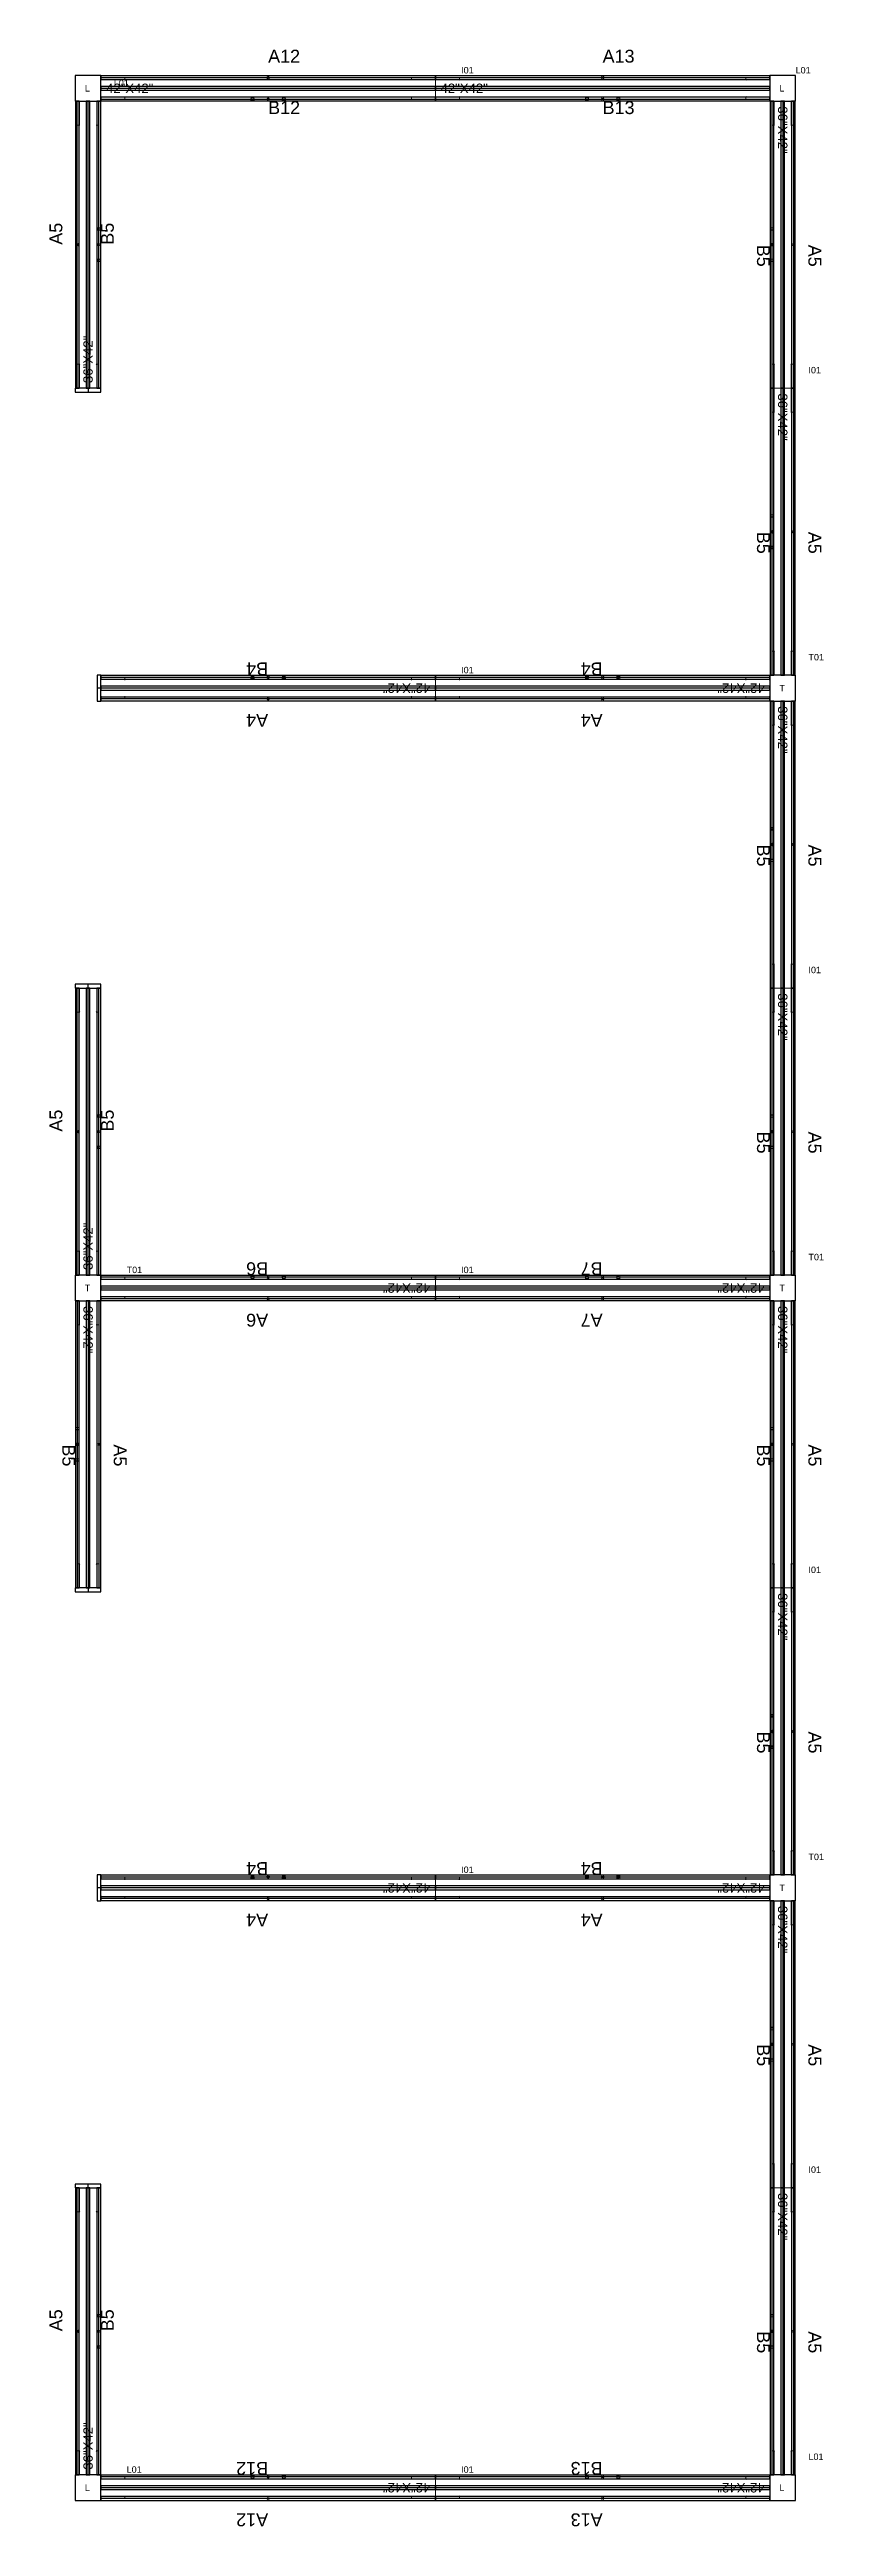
# Model space of a CAD drawing. Header units: millimetres. Extents: x 1390 to 1467.6, y 1790 to 1851.2.
# Drawn here: x 1431.33 to 1433.8, y 1827.08 to 1834.98 of the extents above; entities that cross this region are included whole.
import ezdxf

# ---------------------------------------------------------------- set-up
doc = ezdxf.new("R2010")
doc.units = ezdxf.units.MM
for name, color, linetype in [('DD2D', 7, 'Continuous'), ('DD2D_Geometry', 7, 'Continuous'), ('DDReportes', 7, 'Continuous'), ('Id Unión', 7, 'Continuous')]:
    doc.layers.add(name, color=color, linetype=linetype)
doc.styles.get("Standard").update_dxf_attribs({"font": 'arial.ttf'})

msp = doc.modelspace()

# ---------------------------------------------------------------- texts
at = {"layer": 'DD2D'}
msp.add_text('T', height=0.0205, dxfattribs=at).set_placement((1433.6551, 1829.1085))
at = {"layer": 'DD2D_Geometry'}
for s, p in [('L', (1431.4391, 1834.8445)), ('L', (1433.6551, 1834.8445)), ('T', (1433.6551, 1832.9325)), ('T', (1431.4391, 1831.0205)), ('T', (1433.6551, 1831.0205)), ('T', (1433.6551, 1829.1085)), ('L', (1431.4391, 1827.1965)), ('L', (1433.6551, 1827.1965))]:
    msp.add_text(s, height=0.0205, dxfattribs=at).set_placement(p)
at = {"layer": 'DDReportes'}
for s, p in [('A12', (1432.0239, 1834.9367)), ('A13', (1433.0909, 1834.9367)), ('B12', (1432.0239, 1834.7727)), ('B13', (1433.0909, 1834.7727))]:
    msp.add_text(s, height=0.041, dxfattribs=at).set_placement(p)
for s, rotation, p in [('A5', 90, (1431.3674, 1834.3562)), ('B5', 90, (1431.5314, 1834.3562)), ('B5', 270, (1433.5834, 1834.3562)), ('A5', 270, (1433.7474, 1834.3562)), ('B5', 270, (1433.5834, 1833.4412)), ('A5', 270, (1433.7474, 1833.4412)), ('B4', 180, (1432.0239, 1833.0247)), ('B4', 180, (1433.0909, 1833.0247)), ('A4', 180, (1432.0239, 1832.8607)), ('A4', 180, (1433.0909, 1832.8607)), ('B5', 270, (1433.5834, 1832.4442)), ('A5', 270, (1433.7474, 1832.4442)), ('A5', 90, (1431.3674, 1831.5292)), ('B5', 90, (1431.5314, 1831.5292)), ('B5', 270, (1433.5834, 1831.5292)), ('A5', 270, (1433.7474, 1831.5292)), ('B6', 180, (1432.0239, 1831.1127)), ('B7', 180, (1433.0909, 1831.1127)), ('A6', 180, (1432.0239, 1830.9487)), ('A7', 180, (1433.0909, 1830.9487)), ('B5', 270, (1431.3674, 1830.5322)), ('A5', 270, (1431.5314, 1830.5322)), ('B5', 270, (1433.5834, 1830.5322)), ('A5', 270, (1433.7474, 1830.5322)), ('B5', 270, (1433.5834, 1829.6172)), ('A5', 270, (1433.7474, 1829.6172)), ('B4', 180, (1432.0239, 1829.2007)), ('B4', 180, (1433.0909, 1829.2007)), ('A4', 180, (1432.0239, 1829.0367)), ('A4', 180, (1433.0909, 1829.0367)), ('B5', 270, (1433.5834, 1828.6202)), ('A5', 270, (1433.7474, 1828.6202)), ('A5', 90, (1431.3674, 1827.7052)), ('B5', 90, (1431.5314, 1827.7052)), ('B5', 270, (1433.5834, 1827.7052)), ('A5', 270, (1433.7474, 1827.7052)), ('B12', 180, (1432.0239, 1827.2887)), ('B13', 180, (1433.0909, 1827.2887)), ('A12', 180, (1432.0239, 1827.1247)), ('A13', 180, (1433.0909, 1827.1247))]:
    msp.add_text(s, height=0.041, rotation=rotation, dxfattribs=at).set_placement(p)
at = {"layer": 'Id Unión'}
for s, p in [('L01', (1431.5317, 1834.8613)), ('I01', (1432.6397, 1834.9022)), ('L01', (1433.7067, 1834.9022)), ('I01', (1433.7477, 1833.9462)), ('T01', (1433.7477, 1833.0312)), ('I01', (1432.6396, 1832.9902)), ('I01', (1433.7477, 1832.0342)), ('T01', (1433.7477, 1831.1192)), ('T01', (1431.5726, 1831.0782)), ('I01', (1432.6396, 1831.0782)), ('I01', (1433.7477, 1830.1222)), ('I01', (1432.6396, 1829.1662)), ('T01', (1433.7477, 1829.2072)), ('I01', (1433.7477, 1828.2102)), ('L01', (1431.5726, 1827.2542)), ('I01', (1432.6396, 1827.2542)), ('L01', (1433.7477, 1827.2952))]:
    msp.add_text(s, height=0.0205, dxfattribs=at).set_placement(p)

# ---------------------------------------------------------------- blocks, each defined once
blk = doc.blocks.new('DD101036422D')
at = {"color": 1, "linetype": 'Continuous', "lineweight": 0}
for p, q in [((0, -0.0255), (0, 0.0255)), ((0.0017, 0.0275), (0.0218, 0.0275)), ((0.002, 0.0275), (0.0215, 0.0275)), ((0.0747, 0.0275), (0.0215, 0.0275)), ((0.0747, 0.0275), (0.075, 0.0275)), ((0.0765, 0.026), (0.0765, 0.0343)), ((0.8385, 0.0343), (0.0765, 0.0343)), ((0.8385, 0.0343), (0.8385, 0.026)), ((0.8403, 0.0275), (0.84, 0.0275)), ((0.8403, 0.0275), (0.8935, 0.0275)), ((0.9133, 0.0275), (0.8932, 0.0275)), ((0.913, 0.0275), (0.8935, 0.0275)), ((0.915, -0.0255), (0.915, 0.0255)), ((0.025, -0.0275), (0.002, -0.0275)), ((0.025, -0.0275), (0.0747, -0.0275)), ((0.0747, -0.0275), (0.075, -0.0275)), ((0.0765, -0.0343), (0.0765, -0.026)), ((0.8385, -0.0343), (0.0765, -0.0343)), ((0.8385, -0.026), (0.8385, -0.0343)), ((0.8403, -0.0275), (0.84, -0.0275)), ((0.89, -0.0275), (0.8403, -0.0275)), ((0.89, -0.0275), (0.913, -0.0275))]:
    blk.add_line(p, q, dxfattribs=at)
at = {"color": 1}
for p, q in [((0.454, 0.0379), (0.461, 0.0308)), ((0.454, 0.0308), (0.461, 0.0379)), ((0.454, -0.0379), (0.461, -0.0308)), ((0.454, -0.0308), (0.461, -0.0379))]:
    blk.add_line(p, q, dxfattribs=at)
for centre in [(0.4075, -0.0343), (0.5075, -0.0343)]:
    blk.add_circle(centre, 0.005, dxfattribs=at)
at = {"color": 1, "linetype": 'Continuous', "lineweight": 0}
for centre, radius, start, end in [((0.002, 0.0255), 0.00203, 90, 180), ((0.075, 0.026), 0.00151, 10.02098, 90), ((0.075, 0.026), 0.00151, 0, 10.02098), ((0.84, 0.026), 0.00151, 90, 169.97902), ((0.84, 0.026), 0.00151, 169.97902, 180), ((0.84, 0.026), 0.00151, 169.97902, 180), ((0.913, 0.0255), 0.00203, 0, 90), ((0.002, -0.0255), 0.00203, 180, 270), ((0.075, -0.026), 0.00151, 270, 349.97902), ((0.075, -0.026), 0.00151, 349.97902, 0), ((0.84, -0.026), 0.00151, 180, 190.02098), ((0.84, -0.026), 0.00151, 180, 190.02098), ((0.84, -0.026), 0.00151, 190.02098, 270), ((0.913, -0.0255), 0.00203, 270, 0)]:
    blk.add_arc(centre, radius, start, end, dxfattribs=at)
at = {"color": 1}
for p in [(0.4575, 0.0343), (0.4575, -0.0343)]:
    blk.add_point(p, dxfattribs=at)
blk.add_text('36"X42"', height=0.03).set_placement((0.0165, -0.0149))
blk = doc.blocks.new('SPACE_DD10103642')
blk.add_blockref('DD101036422D', (0, 0))
blk = doc.blocks.new('DD101042422D')
at = {"color": 1, "linetype": 'Continuous', "lineweight": 0}
for p, q in [((0, -0.0255), (0, 0.0255)), ((0.0017, 0.0275), (0.0218, 0.0275)), ((0.002, 0.0275), (0.0215, 0.0275)), ((0.0747, 0.0275), (0.0215, 0.0275)), ((0.0747, 0.0275), (0.075, 0.0275)), ((0.0765, 0.026), (0.0765, 0.0343)), ((0.9905, 0.0343), (0.0765, 0.0343)), ((0.9905, 0.0343), (0.9905, 0.026)), ((0.9923, 0.0275), (0.992, 0.0275)), ((0.9923, 0.0275), (1.0455, 0.0275)), ((1.0653, 0.0275), (1.0452, 0.0275)), ((1.065, 0.0275), (1.0455, 0.0275)), ((1.067, -0.0255), (1.067, 0.0255)), ((0.025, -0.0275), (0.002, -0.0275)), ((0.025, -0.0275), (0.0747, -0.0275)), ((0.0747, -0.0275), (0.075, -0.0275)), ((0.0765, -0.0343), (0.0765, -0.026)), ((0.9905, -0.0343), (0.0765, -0.0343)), ((0.9905, -0.026), (0.9905, -0.0343)), ((0.9923, -0.0275), (0.992, -0.0275)), ((1.042, -0.0275), (0.9923, -0.0275)), ((1.042, -0.0275), (1.065, -0.0275))]:
    blk.add_line(p, q, dxfattribs=at)
at = {"color": 1}
for p, q in [((0.53, 0.0379), (0.537, 0.0308)), ((0.53, 0.0308), (0.537, 0.0379)), ((0.53, -0.0379), (0.537, -0.0308)), ((0.53, -0.0308), (0.537, -0.0379))]:
    blk.add_line(p, q, dxfattribs=at)
for centre in [(0.4835, -0.0343), (0.5835, -0.0343)]:
    blk.add_circle(centre, 0.005, dxfattribs=at)
at = {"color": 1, "linetype": 'Continuous', "lineweight": 0}
for centre, radius, start, end in [((0.002, 0.0255), 0.00203, 90, 180), ((0.075, 0.026), 0.00151, 10.02098, 90), ((0.075, 0.026), 0.00151, 0, 10.02098), ((0.992, 0.026), 0.00151, 90, 169.97902), ((0.992, 0.026), 0.00151, 169.97902, 180), ((0.992, 0.026), 0.00151, 169.97902, 180), ((1.065, 0.0255), 0.00203, 0, 90), ((0.002, -0.0255), 0.00203, 180, 270), ((0.075, -0.026), 0.00151, 270, 349.97902), ((0.075, -0.026), 0.00151, 349.97902, 0), ((0.992, -0.026), 0.00151, 180, 190.02098), ((0.992, -0.026), 0.00151, 180, 190.02098), ((0.992, -0.026), 0.00151, 190.02098, 270), ((1.065, -0.0255), 0.00203, 270, 0)]:
    blk.add_arc(centre, radius, start, end, dxfattribs=at)
at = {"color": 1}
for p in [(0.5335, 0.0343), (0.5335, -0.0343)]:
    blk.add_point(p, dxfattribs=at)
blk.add_text('42"X42"', height=0.03).set_placement((0.0165, -0.0149))
blk = doc.blocks.new('SPACE_DD10104242')
blk.add_blockref('DD101042422D', (0, 0))
blk = doc.blocks.new('DD3021422D')
for p, q in [((0, 0.041), (0, -0.041)), ((0.012, 0.041), (0, 0.041)), ((0.012, -0.041), (0.012, 0.041)), ((0, -0.041), (0.012, -0.041))]:
    blk.add_line(p, q)
blk = doc.blocks.new('SPACE_DD302142')
blk.add_blockref('DD3021422D', (0, 0))

# ---------------------------------------------------------------- linework, layer by layer
at = {"layer": 'DD2D'}
for p, q in [((1431.4904, 1834.889), (1432.5574, 1834.889)), ((1431.4904, 1834.8547), (1432.5574, 1834.8547)), ((1431.4904, 1834.8547), (1432.5574, 1834.8547)), ((1432.5574, 1834.889), (1433.6244, 1834.889)), ((1432.5574, 1834.8547), (1432.5575, 1834.8547)), ((1432.5574, 1834.8547), (1433.6244, 1834.8547)), ((1432.5574, 1834.8547), (1433.6244, 1834.8547)), ((1433.6244, 1834.8547), (1433.6245, 1834.8547)), ((1431.4151, 1833.8987), (1431.4151, 1834.8137)), ((1431.4494, 1834.8137), (1431.4494, 1834.8138)), ((1431.4494, 1833.8987), (1431.4494, 1834.8137)), ((1431.4494, 1833.8987), (1431.4494, 1834.8137)), ((1431.4837, 1833.8987), (1431.4837, 1834.8137)), ((1431.4904, 1834.8204), (1432.5574, 1834.8204)), ((1432.5574, 1834.8204), (1433.6244, 1834.8204)), ((1433.6311, 1834.8137), (1433.6311, 1833.8987)), ((1433.6654, 1834.8137), (1433.6654, 1833.8987)), ((1433.6654, 1834.8137), (1433.6654, 1833.8987)), ((1433.6997, 1834.8137), (1433.6997, 1833.8987)), ((1431.4494, 1833.8987), (1431.4494, 1833.8867)), ((1433.6311, 1833.8987), (1433.6311, 1832.9837)), ((1433.6654, 1833.8987), (1433.6654, 1833.8986)), ((1433.6654, 1833.8987), (1433.6654, 1832.9837)), ((1433.6654, 1833.8987), (1433.6654, 1832.9837)), ((1433.6997, 1833.8987), (1433.6997, 1832.9837)), ((1432.5574, 1832.977), (1431.4904, 1832.977)), ((1433.6244, 1832.977), (1432.5574, 1832.977)), ((1433.6654, 1832.9837), (1433.6654, 1832.9836)), ((1431.4904, 1832.9427), (1431.4784, 1832.9427)), ((1432.5574, 1832.9427), (1431.4904, 1832.9427)), ((1432.5574, 1832.9427), (1431.4904, 1832.9427)), ((1432.5574, 1832.9084), (1431.4904, 1832.9084)), ((1432.5574, 1832.9427), (1432.5573, 1832.9427)), ((1433.6244, 1832.9427), (1432.5574, 1832.9427)), ((1433.6244, 1832.9427), (1432.5574, 1832.9427)), ((1433.6244, 1832.9084), (1432.5574, 1832.9084)), ((1433.6311, 1832.9017), (1433.6311, 1831.9867)), ((1433.6654, 1832.9017), (1433.6654, 1831.9867)), ((1433.6654, 1832.9017), (1433.6654, 1831.9867)), ((1433.6997, 1832.9017), (1433.6997, 1831.9867)), ((1431.4151, 1831.0717), (1431.4151, 1831.9867)), ((1431.4494, 1831.9867), (1431.4494, 1831.9987)), ((1431.4494, 1831.0717), (1431.4494, 1831.9867)), ((1431.4494, 1831.0717), (1431.4494, 1831.9867)), ((1431.4837, 1831.0717), (1431.4837, 1831.9867)), ((1433.6311, 1831.9867), (1433.6311, 1831.0717)), ((1433.6654, 1831.9867), (1433.6654, 1831.9866)), ((1433.6654, 1831.9867), (1433.6654, 1831.0717)), ((1433.6654, 1831.9867), (1433.6654, 1831.0717)), ((1433.6997, 1831.9867), (1433.6997, 1831.0717)), ((1432.5574, 1831.065), (1431.4904, 1831.065)), ((1433.6244, 1831.065), (1432.5574, 1831.065)), ((1433.6654, 1831.0717), (1433.6654, 1831.0716)), ((1431.4151, 1830.9897), (1431.4151, 1830.0747)), ((1431.4494, 1830.9897), (1431.4494, 1830.0747)), ((1431.4494, 1830.9897), (1431.4494, 1830.0747)), ((1431.4837, 1830.9897), (1431.4837, 1830.0747)), ((1431.4904, 1831.0307), (1431.4903, 1831.0307)), ((1432.5574, 1831.0307), (1431.4904, 1831.0307)), ((1432.5574, 1831.0307), (1431.4904, 1831.0307)), ((1432.5574, 1830.9964), (1431.4904, 1830.9964)), ((1432.5574, 1831.0307), (1432.5573, 1831.0307)), ((1433.6244, 1831.0307), (1432.5574, 1831.0307)), ((1433.6244, 1831.0307), (1432.5574, 1831.0307)), ((1433.6244, 1830.9964), (1432.5574, 1830.9964)), ((1433.6311, 1830.9897), (1433.6311, 1830.0747)), ((1433.6654, 1830.9897), (1433.6654, 1830.0747)), ((1433.6654, 1830.9897), (1433.6654, 1830.0747)), ((1433.6997, 1830.9897), (1433.6997, 1830.0747)), ((1431.4494, 1830.0747), (1431.4494, 1830.0627)), ((1433.6311, 1830.0747), (1433.6311, 1829.1597)), ((1433.6654, 1830.0747), (1433.6654, 1830.0746)), ((1433.6654, 1830.0747), (1433.6654, 1829.1597)), ((1433.6654, 1830.0747), (1433.6654, 1829.1597)), ((1433.6997, 1830.0747), (1433.6997, 1829.1597)), ((1431.4904, 1829.1187), (1431.4784, 1829.1187)), ((1432.5574, 1829.153), (1431.4904, 1829.153)), ((1432.5574, 1829.1187), (1431.4904, 1829.1187)), ((1432.5574, 1829.1187), (1431.4904, 1829.1187)), ((1432.5574, 1829.1187), (1432.5573, 1829.1187)), ((1433.6244, 1829.153), (1432.5574, 1829.153)), ((1433.6244, 1829.1187), (1432.5574, 1829.1187)), ((1433.6244, 1829.1187), (1432.5574, 1829.1187)), ((1433.6654, 1829.1597), (1433.6654, 1829.1596)), ((1432.5574, 1829.0844), (1431.4904, 1829.0844)), ((1433.6244, 1829.0844), (1432.5574, 1829.0844)), ((1433.6311, 1829.0777), (1433.6311, 1828.1627)), ((1433.6654, 1829.0777), (1433.6654, 1828.1627)), ((1433.6654, 1829.0777), (1433.6654, 1828.1627)), ((1433.6997, 1829.0777), (1433.6997, 1828.1627)), ((1431.4151, 1827.2477), (1431.4151, 1828.1627)), ((1431.4494, 1828.1627), (1431.4494, 1828.1747)), ((1431.4494, 1827.2477), (1431.4494, 1828.1627)), ((1431.4494, 1827.2477), (1431.4494, 1828.1627)), ((1431.4837, 1827.2477), (1431.4837, 1828.1627)), ((1433.6311, 1828.1627), (1433.6311, 1827.2477)), ((1433.6654, 1828.1627), (1433.6654, 1828.1626)), ((1433.6654, 1828.1627), (1433.6654, 1827.2477)), ((1433.6654, 1828.1627), (1433.6654, 1827.2477)), ((1433.6997, 1828.1627), (1433.6997, 1827.2477)), ((1431.4904, 1827.2067), (1431.4903, 1827.2067)), ((1432.5574, 1827.241), (1431.4904, 1827.241)), ((1432.5574, 1827.2067), (1431.4904, 1827.2067)), ((1432.5574, 1827.2067), (1431.4904, 1827.2067)), ((1432.5574, 1827.2067), (1432.5573, 1827.2067)), ((1433.6244, 1827.241), (1432.5574, 1827.241)), ((1433.6244, 1827.2067), (1432.5574, 1827.2067)), ((1433.6244, 1827.2067), (1432.5574, 1827.2067)), ((1433.6654, 1827.2477), (1433.6654, 1827.2476)), ((1432.5574, 1827.1724), (1431.4904, 1827.1724)), ((1433.6244, 1827.1724), (1432.5574, 1827.1724))]:
    msp.add_line(p, q, dxfattribs=at)
msp.add_lwpolyline([(1433.6244, 1829.1597), (1433.6244, 1829.0776), (1433.7064, 1829.0776), (1433.7064, 1829.1597)], close=True, dxfattribs=at)
at = {"layer": 'DD2D_Geometry'}
for points in [[(1431.4904, 1834.8137), (1431.4904, 1834.8958), (1431.4084, 1834.8958), (1431.4084, 1834.8137)], [(1431.4904, 1834.883), (1432.5574, 1834.883), (1432.5574, 1834.895), (1431.4904, 1834.895)], [(1431.4904, 1834.8487), (1432.5574, 1834.8487), (1432.5574, 1834.8607), (1431.4904, 1834.8607)], [(1432.5574, 1834.883), (1433.6244, 1834.883), (1433.6244, 1834.895), (1432.5574, 1834.895)], [(1432.5574, 1834.8487), (1433.6244, 1834.8487), (1433.6244, 1834.8607), (1432.5574, 1834.8607)], [(1432.5574, 1834.8547), (1432.5575, 1834.8547), (1432.5575, 1834.8547), (1432.5574, 1834.8547)], [(1433.6244, 1834.8137), (1433.7065, 1834.8137), (1433.7065, 1834.8957), (1433.6244, 1834.8957)], [(1431.4211, 1833.8987), (1431.4211, 1834.8137), (1431.4091, 1834.8137), (1431.4091, 1833.8987)], [(1431.4554, 1833.8987), (1431.4554, 1834.8137), (1431.4434, 1834.8137), (1431.4434, 1833.8987)], [(1431.4897, 1833.8987), (1431.4897, 1834.8137), (1431.4777, 1834.8137), (1431.4777, 1833.8987)], [(1431.4904, 1834.8144), (1432.5574, 1834.8144), (1432.5574, 1834.8264), (1431.4904, 1834.8264)], [(1432.5574, 1834.8144), (1433.6244, 1834.8144), (1433.6244, 1834.8264), (1432.5574, 1834.8264)], [(1433.6251, 1834.8137), (1433.6251, 1833.8987), (1433.6371, 1833.8987), (1433.6371, 1834.8137)], [(1433.6594, 1834.8137), (1433.6594, 1833.8987), (1433.6714, 1833.8987), (1433.6714, 1834.8137)], [(1433.6937, 1834.8137), (1433.6937, 1833.8987), (1433.7057, 1833.8987), (1433.7057, 1834.8137)], [(1433.6251, 1833.8987), (1433.6251, 1832.9837), (1433.6371, 1832.9837), (1433.6371, 1833.8987)], [(1433.6594, 1833.8987), (1433.6594, 1832.9837), (1433.6714, 1832.9837), (1433.6714, 1833.8987)], [(1433.6654, 1833.8986), (1433.6654, 1833.8986), (1433.6654, 1833.8987), (1433.6654, 1833.8987)], [(1433.6937, 1833.8987), (1433.6937, 1832.9837), (1433.7057, 1832.9837), (1433.7057, 1833.8987)], [(1432.5574, 1832.983), (1431.4904, 1832.983), (1431.4904, 1832.971), (1432.5574, 1832.971)], [(1433.6244, 1832.983), (1432.5574, 1832.983), (1432.5574, 1832.971), (1433.6244, 1832.971)], [(1433.6244, 1832.9837), (1433.6244, 1832.9016), (1433.7064, 1832.9016), (1433.7064, 1832.9837)], [(1432.5574, 1832.9487), (1431.4904, 1832.9487), (1431.4904, 1832.9367), (1432.5574, 1832.9367)], [(1432.5574, 1832.9144), (1431.4904, 1832.9144), (1431.4904, 1832.9024), (1432.5574, 1832.9024)], [(1432.5573, 1832.9427), (1432.5574, 1832.9427), (1432.5574, 1832.9427), (1432.5573, 1832.9427)], [(1433.6244, 1832.9487), (1432.5574, 1832.9487), (1432.5574, 1832.9367), (1433.6244, 1832.9367)], [(1433.6244, 1832.9144), (1432.5574, 1832.9144), (1432.5574, 1832.9024), (1433.6244, 1832.9024)], [(1433.6251, 1832.9017), (1433.6251, 1831.9867), (1433.6371, 1831.9867), (1433.6371, 1832.9017)], [(1433.6594, 1832.9017), (1433.6594, 1831.9867), (1433.6714, 1831.9867), (1433.6714, 1832.9017)], [(1433.6937, 1832.9017), (1433.6937, 1831.9867), (1433.7057, 1831.9867), (1433.7057, 1832.9017)], [(1431.4211, 1831.0717), (1431.4211, 1831.9867), (1431.4091, 1831.9867), (1431.4091, 1831.0717)], [(1431.4554, 1831.0717), (1431.4554, 1831.9867), (1431.4434, 1831.9867), (1431.4434, 1831.0717)], [(1431.4897, 1831.0717), (1431.4897, 1831.9867), (1431.4777, 1831.9867), (1431.4777, 1831.0717)], [(1433.6251, 1831.9867), (1433.6251, 1831.0717), (1433.6371, 1831.0717), (1433.6371, 1831.9867)], [(1433.6594, 1831.9867), (1433.6594, 1831.0717), (1433.6714, 1831.0717), (1433.6714, 1831.9867)], [(1433.6654, 1831.9866), (1433.6654, 1831.9866), (1433.6654, 1831.9867), (1433.6654, 1831.9867)], [(1433.6937, 1831.9867), (1433.6937, 1831.0717), (1433.7057, 1831.0717), (1433.7057, 1831.9867)], [(1431.4904, 1831.0717), (1431.4083, 1831.0717), (1431.4083, 1830.9897), (1431.4904, 1830.9897)], [(1432.5574, 1831.071), (1431.4904, 1831.071), (1431.4904, 1831.059), (1432.5574, 1831.059)], [(1433.6244, 1831.071), (1432.5574, 1831.071), (1432.5574, 1831.059), (1433.6244, 1831.059)], [(1433.6244, 1831.0717), (1433.6244, 1830.9896), (1433.7064, 1830.9896), (1433.7064, 1831.0717)], [(1431.4091, 1830.9897), (1431.4091, 1830.0747), (1431.4211, 1830.0747), (1431.4211, 1830.9897)], [(1431.4434, 1830.9897), (1431.4434, 1830.0747), (1431.4554, 1830.0747), (1431.4554, 1830.9897)], [(1431.4777, 1830.9897), (1431.4777, 1830.0747), (1431.4897, 1830.0747), (1431.4897, 1830.9897)], [(1432.5574, 1831.0367), (1431.4904, 1831.0367), (1431.4904, 1831.0247), (1432.5574, 1831.0247)], [(1432.5574, 1831.0024), (1431.4904, 1831.0024), (1431.4904, 1830.9904), (1432.5574, 1830.9904)], [(1432.5573, 1831.0307), (1432.5574, 1831.0307), (1432.5574, 1831.0307), (1432.5573, 1831.0307)], [(1433.6244, 1831.0367), (1432.5574, 1831.0367), (1432.5574, 1831.0247), (1433.6244, 1831.0247)], [(1433.6244, 1831.0024), (1432.5574, 1831.0024), (1432.5574, 1830.9904), (1433.6244, 1830.9904)], [(1433.6251, 1830.9897), (1433.6251, 1830.0747), (1433.6371, 1830.0747), (1433.6371, 1830.9897)], [(1433.6594, 1830.9897), (1433.6594, 1830.0747), (1433.6714, 1830.0747), (1433.6714, 1830.9897)], [(1433.6937, 1830.9897), (1433.6937, 1830.0747), (1433.7057, 1830.0747), (1433.7057, 1830.9897)], [(1433.6251, 1830.0747), (1433.6251, 1829.1597), (1433.6371, 1829.1597), (1433.6371, 1830.0747)], [(1433.6594, 1830.0747), (1433.6594, 1829.1597), (1433.6714, 1829.1597), (1433.6714, 1830.0747)], [(1433.6654, 1830.0746), (1433.6654, 1830.0746), (1433.6654, 1830.0747), (1433.6654, 1830.0747)], [(1433.6937, 1830.0747), (1433.6937, 1829.1597), (1433.7057, 1829.1597), (1433.7057, 1830.0747)], [(1432.5574, 1829.159), (1431.4904, 1829.159), (1431.4904, 1829.147), (1432.5574, 1829.147)], [(1432.5574, 1829.1247), (1431.4904, 1829.1247), (1431.4904, 1829.1127), (1432.5574, 1829.1127)], [(1432.5574, 1829.0904), (1431.4904, 1829.0904), (1431.4904, 1829.0784), (1432.5574, 1829.0784)], [(1432.5573, 1829.1187), (1432.5574, 1829.1187), (1432.5574, 1829.1187), (1432.5573, 1829.1187)], [(1433.6244, 1829.159), (1432.5574, 1829.159), (1432.5574, 1829.147), (1433.6244, 1829.147)], [(1433.6244, 1829.1247), (1432.5574, 1829.1247), (1432.5574, 1829.1127), (1433.6244, 1829.1127)], [(1433.6244, 1829.0904), (1432.5574, 1829.0904), (1432.5574, 1829.0784), (1433.6244, 1829.0784)], [(1433.6244, 1829.1597), (1433.6244, 1829.0776), (1433.7064, 1829.0776), (1433.7064, 1829.1597)], [(1433.6251, 1829.0777), (1433.6251, 1828.1627), (1433.6371, 1828.1627), (1433.6371, 1829.0777)], [(1433.6594, 1829.0777), (1433.6594, 1828.1627), (1433.6714, 1828.1627), (1433.6714, 1829.0777)], [(1433.6937, 1829.0777), (1433.6937, 1828.1627), (1433.7057, 1828.1627), (1433.7057, 1829.0777)], [(1431.4211, 1827.2477), (1431.4211, 1828.1627), (1431.4091, 1828.1627), (1431.4091, 1827.2477)], [(1431.4554, 1827.2477), (1431.4554, 1828.1627), (1431.4434, 1828.1627), (1431.4434, 1827.2477)], [(1431.4897, 1827.2477), (1431.4897, 1828.1627), (1431.4777, 1828.1627), (1431.4777, 1827.2477)], [(1433.6251, 1828.1627), (1433.6251, 1827.2477), (1433.6371, 1827.2477), (1433.6371, 1828.1627)], [(1433.6594, 1828.1627), (1433.6594, 1827.2477), (1433.6714, 1827.2477), (1433.6714, 1828.1627)], [(1433.6654, 1828.1626), (1433.6654, 1828.1626), (1433.6654, 1828.1627), (1433.6654, 1828.1627)], [(1433.6937, 1828.1627), (1433.6937, 1827.2477), (1433.7057, 1827.2477), (1433.7057, 1828.1627)], [(1431.4904, 1827.2477), (1431.4083, 1827.2477), (1431.4083, 1827.1657), (1431.4904, 1827.1657)], [(1432.5574, 1827.247), (1431.4904, 1827.247), (1431.4904, 1827.235), (1432.5574, 1827.235)], [(1432.5574, 1827.2127), (1431.4904, 1827.2127), (1431.4904, 1827.2007), (1432.5574, 1827.2007)], [(1432.5573, 1827.2067), (1432.5574, 1827.2067), (1432.5574, 1827.2067), (1432.5573, 1827.2067)], [(1433.6244, 1827.247), (1432.5574, 1827.247), (1432.5574, 1827.235), (1433.6244, 1827.235)], [(1433.6244, 1827.2127), (1432.5574, 1827.2127), (1432.5574, 1827.2007), (1433.6244, 1827.2007)], [(1433.6244, 1827.2477), (1433.6244, 1827.1656), (1433.7064, 1827.1656), (1433.7064, 1827.2477)], [(1432.5574, 1827.1784), (1431.4904, 1827.1784), (1431.4904, 1827.1664), (1432.5574, 1827.1664)], [(1433.6244, 1827.1784), (1432.5574, 1827.1784), (1432.5574, 1827.1664), (1433.6244, 1827.1664)]]:
    msp.add_lwpolyline(points, close=True, dxfattribs=at)

# ---------------------------------------------------------------- block references
for p in [(1431.4904, 1834.8547), (1432.5574, 1834.8547)]:
    msp.add_blockref('SPACE_DD10104242', p, dxfattribs=at)
for name, p, rotation in [('SPACE_DD10103642', (1431.4494, 1833.8987), 90), ('SPACE_DD10103642', (1433.6654, 1834.8137), 270), ('SPACE_DD302142', (1431.4494, 1833.8987), 270), ('SPACE_DD10103642', (1433.6654, 1833.8987), 270), ('SPACE_DD302142', (1431.4904, 1832.9427), 180), ('SPACE_DD10104242', (1432.5574, 1832.9427), 180), ('SPACE_DD10104242', (1433.6244, 1832.9427), 180), ('SPACE_DD10103642', (1433.6654, 1832.9017), 270), ('SPACE_DD302142', (1431.4494, 1831.9867), 90), ('SPACE_DD10103642', (1431.4494, 1831.0717), 90), ('SPACE_DD10103642', (1433.6654, 1831.9867), 270), ('SPACE_DD10104242', (1432.5574, 1831.0307), 180), ('SPACE_DD10104242', (1433.6244, 1831.0307), 180), ('SPACE_DD10103642', (1431.4494, 1830.9897), 270), ('SPACE_DD10103642', (1433.6654, 1830.9897), 270), ('SPACE_DD302142', (1431.4494, 1830.0747), 270), ('SPACE_DD10103642', (1433.6654, 1830.0747), 270), ('SPACE_DD302142', (1431.4904, 1829.1187), 180), ('SPACE_DD10104242', (1432.5574, 1829.1187), 180), ('SPACE_DD10104242', (1433.6244, 1829.1187), 180), ('SPACE_DD10103642', (1433.6654, 1829.0777), 270), ('SPACE_DD302142', (1431.4494, 1828.1627), 90), ('SPACE_DD10103642', (1431.4494, 1827.2477), 90), ('SPACE_DD10103642', (1433.6654, 1828.1627), 270), ('SPACE_DD10104242', (1432.5574, 1827.2067), 180), ('SPACE_DD10104242', (1433.6244, 1827.2067), 180)]:
    msp.add_blockref(name, p, dxfattribs=dict(at, rotation=rotation))

msp.set_redraw_order([(e.dxf.handle, doc.entitydb.next_handle()) for e in msp.query("TEXT MTEXT ATTDEF DIMENSION ARC_DIMENSION")])  # texts and dimensions are drawn at this point

doc.saveas('drawing.dxf')
